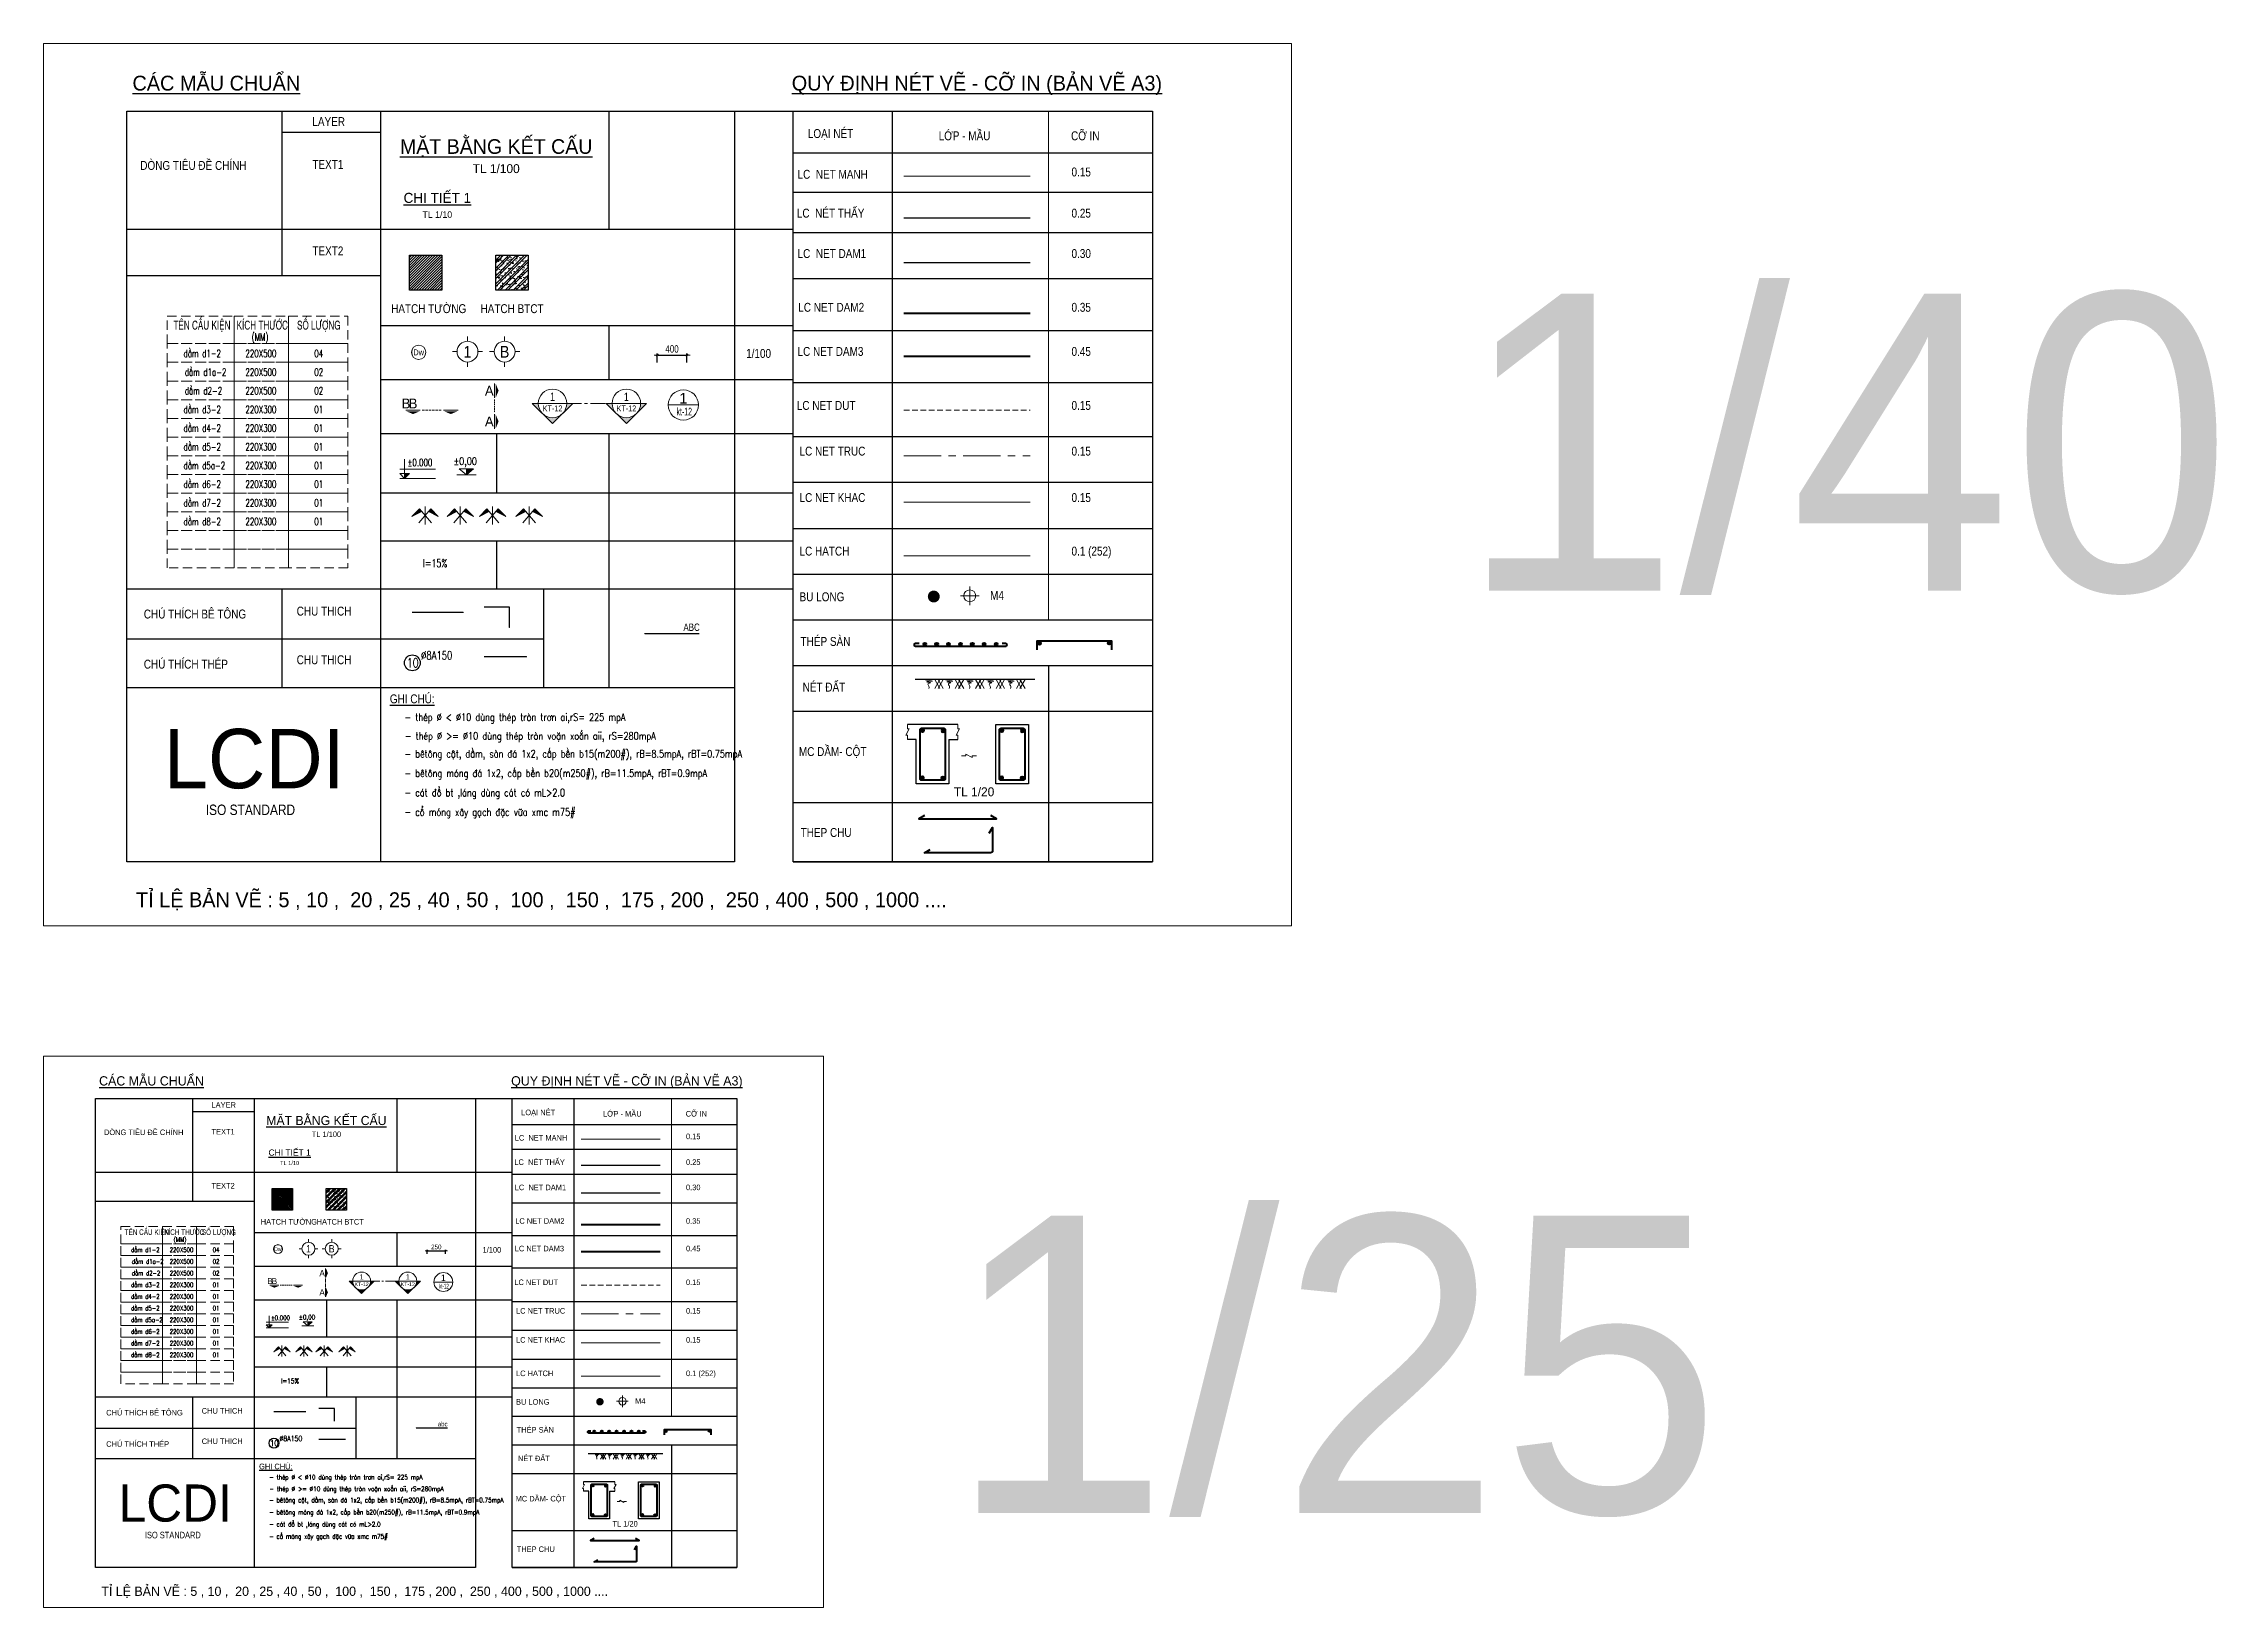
# Model space of a CAD drawing. Header units: millimetres. Extents: x 5243337 to 5938936, y 490824 to 785930.
# Drawn here: x 5243337 to 5272588, y 547435 to 568493 of the extents above; entities that cross this region are included whole.
import ezdxf
from ezdxf.enums import TextEntityAlignment as Align

# ---------------------------------------------------------------- set-up
doc = ezdxf.new("R2010")
doc.units = ezdxf.units.MM
doc.header["$MEASUREMENT"] = 0
doc.header["$PDMODE"] = 32
for name, pattern in [('ACAD_ISO07W100', [3, 0, -3]), ('CENTER', [2, 1.25, -0.25, 0.25, -0.25]), ('CENTERX2', [4, 2.5, -0.5, 0.5, -0.5]), ('DASHDOT', [1, 0.5, -0.25, 0, -0.25]), ('HIDDEN', [0.375, 0.25, -0.125])]:
    doc.linetypes.add(name, pattern=pattern)
doc.layers.get('0').update_dxf_attribs({"lineweight": 0})
doc.layers.get('Defpoints').update_dxf_attribs({"lineweight": 0})
for name, color, linetype, lineweight in [('A-WIPEOUT', 254, 'ACAD_ISO07W100', 0), ('dim', 144, 'Continuous', 13), ('LC Dim', 8, 'Continuous', 18), ('LC Hatch', 252, 'Continuous', 9), ('LC Hatch @ 1', 252, 'Continuous', 9), ('LC ISO', 153, 'Continuous', 13), ('LC Khac', 4, 'Continuous', 9), ('LC MANH DUT', 35, 'HIDDEN', 5), ('LC Net dam 1', 30, 'Continuous', 30), ('LC Net dam2', 6, 'Continuous', 40), ('LC Net dam3', 1, 'Continuous', 60), ('LC Net khuat', 4, 'HIDDEN', 13), ('LC Net manh', 9, 'Continuous', 5), ('LC Net thay', 7, 'Continuous', 25), ('LC Net truc', 8, 'DASHDOT', 13), ('LC Text1', 3, 'Continuous', 20), ('LC Text2', 7, 'Continuous', 25), ('text', 1, 'Continuous', 20)]:
    doc.layers.add(name, color=color, linetype=linetype, lineweight=lineweight)
doc.styles.add('arial', font='arial.ttf', dxfattribs={"width": 0.8})
doc.styles.add('Brief text', font='VHHELS.TTF')
doc.styles.add('General text 2', font='arial.ttf')
doc.styles.add('HOATBIF', font='hoatbif.shx', dxfattribs={"width": 0.8})
doc.styles.add('LC 1', font='VHAVANB.TTF')
doc.styles.add('LC 2', font='VHARIALN.TTF', dxfattribs={"width": 0.7})
doc.styles.add('LC 3', font='vnsimli.shx', dxfattribs={"width": 0.75})
doc.styles.add('T1', font='Vnsimli.shx', dxfattribs={"width": 0.8})
doc.styles.add('T2', font='VHARIAL.TTF', dxfattribs={"width": 0.8})
doc.styles.add('text', font='hoatbif.shx', dxfattribs={"width": 0.7})
doc.styles.add('text1', font='VHHELS.TTF', dxfattribs={"width": 0.7, "height": 300})
doc.dimstyles.new('1-100(1-25)', dxfattribs={"dimscale": 25, "dimtxt": 2.5, "dimasz": 0.35, "dimexe": 0.5, "dimexo": 1, "dimgap": 0.8, "dimtad": 1, "dimdec": 0, "dimzin": 0, "dimdsep": 46, "dimtxsty": 'HOATBIF', "dimblk1": 'DOT', "dimblk2": 'DOT', "dimsah": 1, "dimcen": -1, "dimdle": 1, "dimclrd": 256, "dimclre": 256, "dimclrt": 4, "dimadec": 3, "dimazin": 2, "dimtfac": 0.333333, "dimtdec": 0, "dimtix": 1, "dimtmove": 2, "dimatfit": 3, "dimldrblk": 'DOT', "dimfxl": 1, "dimtvp": 0.833333, "dimtolj": 1, "dimtzin": 0, "dimarcsym": 0})
doc.dimstyles.new('1-100(1-40)', dxfattribs={"dimscale": 40, "dimtxt": 2.5, "dimasz": 0.35, "dimexe": 0.5, "dimexo": 0, "dimgap": 0.8, "dimtad": 1, "dimdec": 0, "dimzin": 0, "dimdsep": 46, "dimtxsty": 'HOATBIF', "dimblk1": 'DOT', "dimblk2": 'DOT', "dimsah": 1, "dimcen": -1, "dimdle": 1, "dimclrd": 256, "dimclre": 256, "dimclrt": 4, "dimadec": 3, "dimazin": 2, "dimtfac": 0.333333, "dimtdec": 0, "dimtix": 1, "dimtmove": 2, "dimatfit": 3, "dimldrblk": 'DOT', "dimfxl": 1, "dimtvp": 0.833333, "dimtolj": 1, "dimtzin": 0, "dimarcsym": 0})

msp = doc.modelspace()

# ---------------------------------------------------------------- texts
at = {"ltscale": 2, "insert": (5248643.6, 549873.1), "char_height": 62.5, "attachment_point": 7, "style": 'HOATBIF'}
msp.add_mtext('abc', dxfattribs=at)
at = {"layer": 'LC Dim', "ltscale": 2, "insert": (5251951.3, 560581.8), "char_height": 100, "attachment_point": 7, "style": 'HOATBIF'}
msp.add_mtext('ABC', dxfattribs=at)
at = {"layer": 'LC Text1', "ltscale": 0.2, "style": 'LC 1', "width": 0.9}
for s, height, p in [('1', 157.8, (5249044.7, 564215.7)), ('B', 157.8, (5249544.8, 564215.7)), ('1', 98.6, (5246904.3, 552186.2)), ('B', 98.6, (5247216.9, 552186.2))]:
    msp.add_text(s, height=height, dxfattribs=at).set_placement(p, align=Align.BOTTOM_CENTER)
at = {"layer": 'LC Text1', "style": 'LC 3', "width": 0.8}
for s, height, p in [('- thÐp %%C < %%C10 dïng thÐp trßn tr¬n ai,rS= 225 mpA', 100, (5248198.4, 559372.3)), ('- bªt«ng cét, dÇm, sµn ®¸ 1x2, cÊp bÒn b15(m200#), rB=8.5mpA, rBT=0.75mpA', 100, (5248197.6, 558879.1)), ('- thÐp %%C >= %%C10 dïng thÐp trßn voÆn xo¾n aii, rS=280mpA', 100, (5248202.5, 559119.8)), ('- bªt«ng mãng ®¸ 1x2, cÊp bÒn b20(m250#), rB=11.5mpA, rBT=0.9mpA', 100, (5248197.6, 558617.8)), ('- c¸t ®æ bt ,l¸ng dïng c¸t cã mL>2.0', 100, (5248197.6, 558356.5)), ('- cæ mãng x©y g¹ch ®Æc v÷a xmc m75#', 100, (5248197.6, 558095.2)), ('- thÐp %%C < %%C10 dïng thÐp trßn tr¬n ai,rS= 225 mpA', 62.5, (5246375.4, 549159)), ('- thÐp %%C >= %%C10 dïng thÐp trßn voÆn xo¾n aii, rS=280mpA', 62.5, (5246377.9, 549001.2)), ('- bªt«ng cét, dÇm, sµn ®¸ 1x2, cÊp bÒn b15(m200#), rB=8.5mpA, rBT=0.75mpA', 62.5, (5246374.9, 548850.8)), ('- bªt«ng mãng ®¸ 1x2, cÊp bÒn b20(m250#), rB=11.5mpA, rBT=0.9mpA', 62.5, (5246374.9, 548687.5)), ('- c¸t ®æ bt ,l¸ng dïng c¸t cã mL>2.0', 62.5, (5246374.9, 548524.2)), ('- cæ mãng x©y g¹ch ®Æc v÷a xmc m75#', 62.5, (5246374.9, 548360.9))]:
    msp.add_text(s, height=height, dxfattribs=at).set_placement(p)
at = {"layer": 'LC Text2', "lineweight": -2}
for s, height, style, p in [('%%uc¸c mÉu chuÈn', 200, 'LC 1', (5244534.9, 567858.9)), ('%%Uquy ®Þnh nÐt vÏ - cì in (b¶n vÏ A3)', 200, 'LC 1', (5253409.5, 567858.9)), ('tl 1/20', 120, 'LC 1', (5255592.1, 558357.6)), ('iso standard', 140, 'LC 2', (5245521.8, 558105.3)), ('tØ lÖ b¶n vÏ : 5 , 10 ,  20 , 25 , 40 , 50 ,  100 ,  150 ,  175 , 200 ,  250 , 400 , 500 , 1000 ....', 200, 'LC 1', (5244582.9, 556864.2)), ('%%uc¸c mÉu chuÈn', 125, 'LC 1', (5244085.7, 554463.1)), ('%%Uquy ®Þnh nÐt vÏ - cì in (b¶n vÏ A3)', 125, 'LC 1', (5249632.3, 554463.1)), ('tl 1/20', 75, 'LC 1', (5250996.5, 548524.9)), ('iso standard', 87.5, 'LC 2', (5244702.5, 548367.1)), ('tØ lÖ b¶n vÏ : 5 , 10 ,  20 , 25 , 40 , 50 ,  100 ,  150 ,  175 , 200 ,  250 , 400 , 500 , 1000 ....', 125, 'LC 1', (5244115.7, 547591.5))]:
    msp.add_text(s, height=height, dxfattribs=dict(at, style=style)).set_placement(p)
at = {"layer": 'LC Text2', "style": 'T2', "width": 0.8}
for s, height, p in [('layer', 120, (5246956.4, 567381)), ('lo¹i nÐt', 120, (5253626, 567220.1)), ('Líp - mÇu', 120, (5255387.4, 567190.1)), ('cì in', 120, (5257169.3, 567190.1)), ('dßng tiªu ®Ò chÝnh', 120, (5244640.2, 566790.8)), ('text1', 120, (5246956.4, 566804.4)), ('LC  Net manh', 120, (5253487.7, 566671.5)), ('0.15', 120, (5257175.4, 566703)), ('LC  nÐt thÊy', 120, (5253478.5, 566148.7)), ('0.25 ', 120, (5257175.4, 566148.7)), ('text2', 120, (5246956.4, 565639.7)), ('LC  Net dam1', 120, (5253487.7, 565604.5)), ('0.30', 120, (5257175.4, 565604.5)), ('HATCH T¦êNG', 120, (5248016.8, 564862.7)), ('HATCH BTCT', 120, (5249220, 564862.7)), ('LC Net dam2', 120, (5253497.5, 564880.7)), ('0.35', 120, (5257175.4, 564880.7)), ('1/100', 120, (5252795.3, 564259.6)), ('LC Net dam3', 120, (5253487.6, 564286.7)), ('0.45', 120, (5257175.4, 564286.7)), ('LC Net dut', 120, (5253477.7, 563559.7)), ('0.15', 120, (5257175.4, 563559.7)), ('LC Net truc', 120, (5253514.1, 562944.7)), ('0.15', 120, (5257175.4, 562944.7)), ('LC Net khac', 120, (5253514.1, 562319.4)), ('0.15', 120, (5257175.4, 562319.4)), ('LC Hatch', 120, (5253514.1, 561598.6)), ('0.1 (252)', 120, (5257175.4, 561598.6)), ('bu long', 120, (5253514.5, 560983.5)), ('m4', 120, (5256079.5, 561002.1)), ('chó thÝch bª t«ng', 120, (5244687.8, 560751.1)), ('chu thich', 120, (5246745.6, 560790.5)), ('thÐp sµn', 120, (5253528.4, 560382)), ('chó thÝch thÐp', 120, (5244687.8, 560076.1)), ('chu thich', 120, (5246745.6, 560135.4)), ('nÐt ®Êt', 120, (5253556.3, 559766.9)), ('%%Ughi chó:', 120, (5247999.4, 559608.9)), ('mc dÇm- cét', 120, (5253505.7, 558898.9)), ('thep chu', 120, (5253529.3, 557810)), ('layer', 75, (5245599.1, 554164.4)), ('lo¹i nÐt', 75, (5249767.6, 554063.9)), ('Líp - mÇu', 75, (5250868.5, 554045.2)), ('cì in', 75, (5251982.2, 554045.2)), ('dßng tiªu ®Ò chÝnh', 75, (5244151.5, 553795.6)), ('text1', 75, (5245599.1, 553804.1)), ('LC  Net manh', 75, (5249681.2, 553721)), ('0.15', 75, (5251986, 553740.7)), ('LC  nÐt thÊy', 75, (5249675.4, 553394.3)), ('0.25 ', 75, (5251986, 553394.3)), ('text2', 75, (5245599.1, 553076.1)), ('LC  Net dam1', 75, (5249681.2, 553054.1)), ('0.30', 75, (5251986, 553054.1)), ('LC Net dam2', 75, (5249687.3, 552601.8)), ('0.35', 75, (5251986, 552601.8)), ('1/100', 75, (5249248.4, 552213.6)), ('LC Net dam3', 75, (5249681.1, 552230.5)), ('0.45', 75, (5251986, 552230.5)), ('LC Net dut', 75, (5249674.9, 551776.2)), ('0.15', 75, (5251986, 551776.2)), ('LC Net truc', 75, (5249697.7, 551391.8)), ('0.15', 75, (5251986, 551391.8)), ('LC Net khac', 75, (5249697.7, 551001)), ('0.15', 75, (5251986, 551001)), ('LC Hatch', 75, (5249697.7, 550550.5)), ('0.1 (252)', 75, (5251986, 550550.5)), ('bu long', 75, (5249697.9, 550166)), ('m4', 75, (5251301.1, 550177.7)), ('chó thÝch bª t«ng', 75, (5244181.2, 550020.8)), ('chu thich', 75, (5245467.4, 550045.4)), ('chó thÝch thÐp', 75, (5244181.2, 549598.9)), ('chu thich', 75, (5245467.4, 549636)), ('thÐp sµn', 75, (5249706.6, 549790.1)), ('%%Ughi chó:', 75, (5246239.3, 549297.3)), ('nÐt ®Êt', 75, (5249724, 549405.6)), ('mc dÇm- cét', 75, (5249692.4, 548863.1)), ('thep chu', 75, (5249707.2, 548182.6))]:
    msp.add_text(s, height=height, dxfattribs=at).set_placement(p)
at = {"layer": 'LC Text2', "lineweight": -2, "style": 'LC 1'}
for s, height, p in [('1/40', 4000, (5267592, 563202.7)), ('LCDI', 800, (5246174.6, 558864.7)), ('1/25', 4000, (5260719.4, 550786.7)), ('LCDI', 500, (5245110.5, 548841.8))]:
    msp.add_text(s, height=height, dxfattribs=at).set_placement(p, align=Align.MIDDLE)
at = {"layer": 'LC Text2', "ltscale": 100, "style": 'LC 3', "width": 0.75}
for height, p in [(122.22, (5248308.2, 560154.3)), (76.39, (5246444, 549647.8))]:
    msp.add_text('10', height=height, dxfattribs=at).set_placement(p, align=Align.MIDDLE_CENTER)
at = {"layer": 'LC Text2', "linetype": 'ByBlock', "style": 'LC 3', "width": 0.75}
for height, p in [(111.11, (5248419.5, 560198.6)), (69.44, (5246513.6, 549675.5))]:
    msp.add_text('%%C8A150', height=height, dxfattribs=at).set_placement(p)
at = {"layer": 'LC Text2', "lineweight": -2, "style": 'T2', "width": 0.8}
for s, p in [('HATCH T¦êNG', (5246261.9, 552590.5)), ('HATCH BTCT', (5247013.9, 552590.5))]:
    msp.add_text(s, height=75, dxfattribs=at).set_placement(p)

# ---------------------------------------------------------------- blocks, each defined once
blk = doc.blocks.new('CT')
at = {"layer": 'LC Khac'}
blk.add_hatch(color=252, dxfattribs=at).paths.add_polyline_path([(3.25, 1.6), (1.64, 1.6), (1.64, 0)])
at = {"layer": 'LC Khac', "color": 9, "ltscale": 50}
for p, q in [((12.09, 0), (0, 0)), ((0.05, 3.14), (12, 3.14))]:
    blk.add_line(p, q, dxfattribs=at)
for points in [[(1.64, 0), (0.03, 1.6), (1.64, 1.6)], [(1.64, 6.43), (1.64, 0)], [(1.64, 0), (3.25, 1.6), (1.64, 1.6)]]:
    blk.add_lwpolyline(points, dxfattribs=at)
at = {"layer": 'LC Khac', "color": 3, "style": 'LC 3', "width": 0.75}
blk.add_attdef('CT', (1.91, 3.5), '', height=2.2, dxfattribs=at)
blk = doc.blocks.new('DXicon')
at = {"layer": 'LC Hatch', "ltscale": 50}
for points in [[(-1.15, 4.39), (-1.9, 5.26), (-4.45, 2.69)], [(4.45, 2.69), (1.9, 5.26), (1.15, 4.39)]]:
    blk.add_hatch(color=252, dxfattribs=at).paths.add_polyline_path(points)
at = {"layer": 'LC Net manh', "color": 8, "ltscale": 50}
for p, q in [((-1.9, 5.26), (-4.45, 2.69)), ((-4.45, 2.69), (-1.15, 4.39)), ((-2.13, 0.57), (1.9, 5.26)), ((2.13, 0.57), (-1.9, 5.26)), ((0, 0.04), (0, 6.04)), ((4.45, 2.69), (1.15, 4.39)), ((1.9, 5.26), (4.45, 2.69))]:
    blk.add_line(p, q, dxfattribs=at)
blk = doc.blocks.new('DOT')
at = {"layer": 'dim'}
for p, q in [((-3, 0), (3, 0)), ((-1, -1), (1, 1))]:
    blk.add_line(p, q, dxfattribs=at)
blk.add_lwpolyline([(0.5, 1), (-1, -0.5), (-0.5, -1), (1, 0.5)], close=True, dxfattribs=at)
blk = doc.blocks.new('thep tron 2')
at = {"layer": 'LC Net dam2'}
for p, q in [((-0.5, 0.5), (0.5, 0.5)), ((0.35, 0.85), (-0.35, 0.15)), ((-0.35, 0.85), (0.35, 0.15)), ((0, 1), (0, 0))]:
    blk.add_line(p, q, dxfattribs=at)
blk.add_circle((0, 0.5), 0.5, dxfattribs=at)
blk = doc.blocks.new('theptron1')
at = {"layer": 'LC Net dam3'}
for p, q in [((-0.5, 0), (0.5, 0)), ((-0.35, 0.35), (0.35, -0.35)), ((0.35, 0.35), (-0.35, -0.35)), ((0, 0.5), (0, -0.5))]:
    blk.add_line(p, q, dxfattribs=at)
blk.add_circle((0, 0), 0.5, dxfattribs=at)
blk = doc.blocks.new('mat dat')
at = {"layer": 'LC Net manh'}
for p, q in [((2, 0), (3.73, -3)), ((3.73, 0), (2, -3)), ((3.15, 0), (4.88, -3)), ((4.88, 0), (3.15, -3))]:
    blk.add_line(p, q, dxfattribs=at)
blk.add_spline([(0, 0), (-1.21, -0.12), (1.21, -0.52), (-0.75, -0.75), (0.58, -1.1), (-0.23, -1.33), (0.06, -2.19), (0, -3)], degree=3, dxfattribs=at)
blk = doc.blocks.new('bu lon')
at = {"layer": 'LC Khac', "color": 9}
for p, q in [((0.79, 0), (-0.79, 0)), ((0, -0.79), (0, 0.79))]:
    blk.add_line(p, q, dxfattribs=at)
at = {"layer": 'LC Khac', "color": 7}
blk.add_circle((0, 0), 0.5, dxfattribs=at)
blk = doc.blocks.new('TTRUC')
at = {"layer": 'LC ISO'}
for p, q in [((-6.9, 0), (-10.1, 0)), ((0, 6.9), (0, 10.1)), ((6.9, 0), (10.1, 0)), ((0, -6.9), (0, -10.1))]:
    blk.add_line(p, q, dxfattribs=at)
at = {"layer": 'LC Net manh'}
blk.add_circle((0, 0), 6.95, dxfattribs=at)
blk = doc.blocks.new('TIEUDE1')
at = {"layer": 'LC Text2', "color": 7, "style": 'LC 1'}
blk.add_attdef('TIªU§Ò', text='', height=5, dxfattribs=at).set_placement((0, 0), align=Align.BOTTOM_CENTER)
blk.add_attdef('TL', text='', height=3, dxfattribs=at).set_placement((0, -2), align=Align.TOP_CENTER)
blk = doc.blocks.new('TIEUDE2')
at = {"layer": 'LC Text2', "color": 7, "style": 'LC 1'}
blk.add_attdef('%%UTIªU§Ò', text='', height=3.5, dxfattribs=at).set_placement((0, 0), align=Align.BOTTOM_CENTER)
blk.add_attdef('TL', text='', height=2.2, dxfattribs=at).set_placement((0, -1.8), align=Align.TOP_CENTER)
blk = doc.blocks.new('*D50')
at = {"layer": 'Defpoints', "color": 0, "ltscale": 500, "transparency": 16777216}
for p in [(5248500, 552174), (5248750, 552238), (5248750, 552174)]:
    blk.add_point(p, dxfattribs=at)
at = {"layer": 'LC Dim', "lineweight": -2, "ltscale": 500, "transparency": 16777216}
for p, q in [((5248500, 552199), (5248500, 552250)), ((5248509, 552238), (5248741, 552238)), ((5248750, 552199), (5248750, 552250))]:
    blk.add_line(p, q, dxfattribs=at)
at = {"layer": 'LC Dim', "lineweight": -2, "ltscale": 500, "transparency": 16777216, "xscale": 8.75, "yscale": 8.75, "zscale": 8.75, "rotation": 180}
blk.add_blockref('DOT', (5248500, 552238), dxfattribs=at)
at = {"layer": 'LC Dim', "lineweight": -2, "ltscale": 500, "transparency": 16777216, "xscale": 8.75, "yscale": 8.75, "zscale": 8.75}
blk.add_blockref('DOT', (5248750, 552238), dxfattribs=at)
at = {"layer": 'LC Dim', "color": 4, "ltscale": 500, "transparency": 16777216, "insert": (5248625, 552289), "char_height": 62.5, "attachment_point": 5, "style": 'HOATBIF'}
blk.add_mtext('\\A1;250', dxfattribs=at)
blk = doc.blocks.new('_Dot')
at = {"color": 0, "linetype": 'ByBlock', "lineweight": -2}
blk.add_line((-0.5, 0), (-1, 0), dxfattribs=at)
at = {"color": 0, "linetype": 'ByBlock', "const_width": 0.5}
blk.add_lwpolyline([(-0.25, 0, 1), (0.25, 0, 1)], format="xyb", close=True, dxfattribs=at)
blk = doc.blocks.new('trich CT')
blk.add_line((-500, 0), (500, 0))
blk.add_circle((0, 0), 500)
at = {"layer": 'text', "style": 'text1'}
blk.add_attdef('T', text='', height=350, dxfattribs=at).set_placement((0, 223), align=Align.MIDDLE_CENTER)
at = {"layer": 'text', "linetype": 'ByBlock', "style": 'text', "width": 0.7}
blk.add_attdef('KT', text='', height=250, dxfattribs=at).set_placement((0, -217), align=Align.MIDDLE_CENTER)
blk = doc.blocks.new('*U34')
h = blk.add_hatch(color=256)
h.paths.add_polyline_path([(0, -8.49), (4.24, -4.24, -0.198912), (0, -6, -0.198912), (-4.24, -4.24)])
h.paths.add_polyline_path([(8.49, 0), (6, 0, -0.198912), (4.24, -4.24)])
h.paths.add_polyline_path([(-4.24, -4.24, -0.198912), (-6, 0), (-8.49, 0)])
h = blk.add_hatch(color=256)
h.paths.add_polyline_path([(31.08, -8.49), (35.32, -4.24, -0.198912), (31.08, -6, -0.198912), (26.84, -4.24)])
h.paths.add_polyline_path([(39.57, 0), (37.08, 0, -0.198912), (35.32, -4.24)])
h.paths.add_polyline_path([(26.84, -4.24, -0.198912), (25.08, 0), (22.59, 0)])
for p, q in [((-6, 0), (6, 0)), ((25.08, 0), (37.08, 0))]:
    blk.add_line(p, q)
at = {"linetype": 'CENTER', "ltscale": 5}
blk.add_line((6, 0), (25.08, 0), dxfattribs=at)
for points in [[(6, 0), (8.49, 0), (0, -8.49), (-8.49, 0), (-6, 0)], [(37.08, 0), (39.57, 0), (31.08, -8.49), (22.59, 0), (25.08, 0)]]:
    blk.add_lwpolyline(points)
for centre in [(0, 0), (31.08, 0)]:
    blk.add_circle(centre, 6)
at = {"layer": 'text', "style": 'Brief text', "width": 0.8, "flags": 8}
for tag, p in [('VIEW-NUMBER2', (0, 52)), ('VIEW-NUMBER1', (0, 0))]:
    blk.add_attdef(tag, text='', height=3.5, dxfattribs=at).set_placement(p, align=Align.BOTTOM_CENTER)
at = {"layer": 'text', "style": 'arial', "width": 0.8, "flags": 8}
for tag, p in [('SHEET-NUMBER2', (0, 51.13)), ('SHEET-NUMBER1', (0, -0.87))]:
    blk.add_attdef(tag, text='', height=2.5, dxfattribs=at).set_placement(p, align=Align.TOP_CENTER)
blk = doc.blocks.new('Caodo1')
at = {"layer": 'LC Text1'}
blk.add_hatch(color=256, dxfattribs=at).paths.add_polyline_path([(0, 200), (0, 0), (243, 200)])
for p, q in [((324, 0), (-324, 0)), ((0, 0), (0, 200))]:
    blk.add_line(p, q, dxfattribs=at)
blk.add_lwpolyline([(-243, 200), (243, 200), (0, 0), (0, 0)], close=True, dxfattribs=at)
at = {"layer": 'LC Text1', "style": 'T1', "width": 0.8}
blk.add_attdef('%%P0,00', text='', height=250, dxfattribs=at).set_placement((-39, 460), align=Align.MIDDLE_CENTER)
blk = doc.blocks.new('*U19')
at = {"layer": 'A-WIPEOUT'}
blk.add_lwpolyline([(0, 4.2), (-2.5, 3.4), (-4, 1.3), (-4, -1.3), (-2.5, -3.4), (0, -4.2), (2.5, -3.4), (4, -1.3), (4, 1.3), (2.5, 3.4)], close=True, dxfattribs=at)
blk.add_wipeout([(0, 4.2), (-2.5, 3.4), (-4, 1.3), (-4, -1.3), (-2.5, -3.4), (0, -4.2), (2.5, -3.4), (4, -1.3), (4, 1.3), (2.5, 3.4)]).dxf.layer = 'A-WIPEOUT'
blk.add_circle((0, 0), 4.25)
at = {"layer": 'text', "style": 'General text 2', "width": 0.8, "flags": 8}
blk.add_attdef('SYMBOL', text='', height=3.5, dxfattribs=at).set_placement((0, 0), align=Align.MIDDLE_CENTER)
blk = doc.blocks.new('matcatdoc')
at = {"layer": 'LC Khac', "color": 1, "ltscale": 2}
for p, q in [((0, 485), (0, 0)), ((0, -550), (0, -1036))]:
    blk.add_line(p, q, dxfattribs=at)
for points in [[(134, 243, 0, 471, 0), (37, 243, 275, 275, 0)], [(134, -793, 0, 471, 0), (37, -793, 275, 275, 0)]]:
    blk.add_lwpolyline(points, format="xyseb", dxfattribs=at)
at = {"layer": 'LC MANH DUT', "ltscale": 200}
blk.add_line((0, -49), (0, -506), dxfattribs=at)
at = {"ltscale": 2, "style": 'LC 1'}
for p in [(-179, 243), (-179, -793)]:
    blk.add_attdef('LC', text='', height=330, dxfattribs=at).set_placement(p, align=Align.MIDDLE_CENTER)
blk = doc.blocks.new('*U32')
at = {"layer": 'LC Khac', "color": 1, "ltscale": 2}
for p, q in [((0, 0), (-485, 0)), ((1271, 0), (785, 0))]:
    blk.add_line(p, q, dxfattribs=at)
for points in [[(-243, -134, 0, 471, 0), (-243, -37, 275, 275, 0)], [(1028, -134, 0, 471, 0), (1028, -37, 275, 275, 0)]]:
    blk.add_lwpolyline(points, format="xyseb", dxfattribs=at)
at = {"layer": 'LC MANH DUT', "ltscale": 300}
blk.add_line((66, 0), (732, 0), dxfattribs=at)
at = {"ltscale": 2, "style": 'LC 1'}
for p in [(-243, 222), (1028, 222)]:
    blk.add_attdef('LC', text='', height=330, dxfattribs=at).set_placement(p, align=Align.MIDDLE_CENTER)
blk = doc.blocks.new('*D49')
at = {"layer": 'Defpoints', "color": 0, "ltscale": 500, "transparency": 16777216}
for p in [(5251998, 564298), (5251598, 564197), (5251998, 564197)]:
    blk.add_point(p, dxfattribs=at)
at = {"layer": 'LC Dim', "lineweight": -2, "ltscale": 500, "transparency": 16777216}
for p, q in [((5251598, 564197), (5251598, 564318)), ((5251612, 564298), (5251984, 564298)), ((5251998, 564197), (5251998, 564318))]:
    blk.add_line(p, q, dxfattribs=at)
at = {"layer": 'LC Dim', "lineweight": -2, "ltscale": 500, "transparency": 16777216, "xscale": 14, "yscale": 14, "zscale": 14, "rotation": 180}
blk.add_blockref('DOT', (5251598, 564298), dxfattribs=at)
at = {"layer": 'LC Dim', "lineweight": -2, "ltscale": 500, "transparency": 16777216, "xscale": 14, "yscale": 14, "zscale": 14}
blk.add_blockref('DOT', (5251998, 564298), dxfattribs=at)
at = {"layer": 'LC Dim', "color": 4, "ltscale": 500, "transparency": 16777216, "insert": (5251798, 564380), "char_height": 100, "attachment_point": 5, "style": 'HOATBIF'}
blk.add_mtext('\\A1;400', dxfattribs=at)

# ---------------------------------------------------------------- dimensions: what is measured, and where the dimension line sits
at = {"layer": 'LC Dim', "ltscale": 500}
for base, p1, p2, dimstyle, picture, middle in [((5251998.1, 564297.9), (5251598.1, 564196.6), (5251998.1, 564196.6), '1-100(1-40)', '*D49', (5251798.1, 564379.9)), ((5248750.2, 552237.5), (5248500.2, 552174.2), (5248750.2, 552174.2), '1-100(1-25)', '*D50', (5248625.2, 552288.8))]:
    dim = msp.add_linear_dim(base=base, p1=p1, p2=p2, dimstyle=dimstyle, dxfattribs=at)
    dim.commit()
    dim.dimension.update_dxf_attribs({"geometry": picture, "text_midpoint": middle})

# ---------------------------------------------------------------- hatches: boundary and pattern name
at = {"layer": 'LC Hatch @ 1', "ltscale": 2}
h = msp.add_hatch(dxfattribs=at)
h.set_pattern_fill('ANSI31', color=256, scale=200)
h.set_pattern_definition([(45, (5248255.154, 590067.732), (-17.67767, 17.67767), [])])
h.paths.add_polyline_path([(5248700.6, 565170.8), (5248700.6, 565641.7), (5248264.7, 565641.7), (5248264.7, 565170.8)])
h = msp.add_hatch(dxfattribs=at)
h.set_pattern_fill('BTCT', color=256, scale=20)
h.set_pattern_definition([(50, (5248463.35, 590067.73), (143.45204, -12.5504), [15, -165]), (355, (5248463.35, 590067.73), (-27.7503, 150.4384), [12, -132]), (100.4514, (5248475.31, 590066.69), (115.7019, 137.8879), [12.748, -140.2284]), (46.1842, (5248463.35, 590107.73), (213.4482, -33.1038), [22.5, -247.5]), (96.6356, (5248481.14, 590104.97), (186.9325, 194.8236), [19.122, -210.3426]), (351.1842, (5248463.35, 590107.73), (186.9324, 194.8237), [18, -198]), (21, (5248483.35, 590097.73), (119.3814, -80.5238), [15, -165]), (326, (5248483.35, 590097.73), (48.6631, 145.03), [12, -132]), (71.4514, (5248493.3, 590091.02), (168.0445, 64.5061), [12.748, -140.2284]), (37.5, (5248463.354, 590067.73), (2.43197, 66.57877), [0, -130.4, 0, -134, 0, -132.5]), (7.5, (5248463.354, 590067.73), (52.6139, 78.88234), [0, -76.4, 0, -127.4, 0, -50.5]), (327.5, (5248418.754, 590067.73), (106.76449, -4.51097), [0, -50, 0, -156, 0, -207]), (317.5, (5248398.75, 590067.73), (116.63723, 20.021), [0, -65, 0, -103.6, 0, -147]), (45, (5248463.354, 590067.73), (-53.033, 53.033), []), (45, (5248498.71, 590067.73), (-53.033, 53.033), [])])
h.paths.add_polyline_path([(5249861.9, 565641.7), (5249425.9, 565641.7), (5249425.9, 565170.8), (5249861.9, 565170.8)])
h = msp.add_hatch(dxfattribs=at)
h.set_pattern_fill('ANSI31', color=256, scale=125)
h.set_pattern_definition([(45, (5246410.846, 568343.677), (-11.048543, 11.048543), [])])
h.paths.add_polyline_path([(5246689.3, 552783.1), (5246689.3, 553077.4), (5246416.8, 553077.4), (5246416.8, 552783.1)])
h = msp.add_hatch(dxfattribs=at)
h.set_pattern_fill('BTCT', color=256, scale=12.5)
h.set_pattern_definition([(50, (5246540.97, 568343.68), (89.65752, -7.844), [9.375, -103.125]), (355, (5246540.97, 568343.68), (-17.3439, 94.024), [7.5, -82.5]), (100.4514, (5246548.44, 568343.02), (72.31367, 86.17994), [7.9675, -87.64276]), (46.1842, (5246540.97, 568368.68), (133.4051, -20.6899), [14.0625, -154.6875]), (96.6356, (5246552.09, 568366.95), (116.8328, 121.7647), [11.9513, -131.4641]), (351.1842, (5246540.97, 568368.68), (116.8327, 121.7648), [11.25, -123.75]), (21, (5246553.47, 568362.43), (74.61338, -50.32736), [9.375, -103.125]), (326, (5246553.47, 568362.43), (30.4144, 90.64376), [7.5, -82.5]), (71.4514, (5246559.69, 568358.23), (105.02783, 40.3163), [7.9675, -87.64276]), (37.5, (5246540.972, 568343.677), (1.51998, 41.61173), [0, -81.5, 0, -83.75, 0, -82.8125]), (7.5, (5246540.97, 568343.677), (32.88369, 49.30146), [0, -47.75, 0, -79.625, 0, -31.5625]), (327.5, (5246513.097, 568343.677), (66.727805, -2.81936), [0, -31.25, 0, -97.5, 0, -129.375]), (317.5, (5246500.597, 568343.677), (72.89827, 12.51312), [0, -40.625, 0, -64.75, 0, -91.875]), (45, (5246540.97, 568343.677), (-33.14563, 33.14563), []), (45, (5246563.07, 568343.677), (-33.14563, 33.14563), [])])
h.paths.add_polyline_path([(5247415.1, 553077.4), (5247142.6, 553077.4), (5247142.6, 552783.1), (5247415.1, 552783.1)])

# ---------------------------------------------------------------- linework, layer by layer
at = {"layer": 'Defpoints', "ltscale": 0.2}
for points in [[(5243337, 568493.2), (5260137, 568493.2), (5260137, 556613.2), (5243337, 556613.2)], [(5243337, 554859.6), (5253837, 554859.6), (5253837, 547434.6), (5243337, 547434.6)]]:
    msp.add_lwpolyline(points, close=True, dxfattribs=at)
at = {"layer": 'LC Hatch'}
for p, q in [((5256865.9, 567579.4), (5256865.9, 560732.4)), ((5254919.1, 561595.5), (5256619.9, 561595.5)), ((5251792.6, 554288.5), (5251792.6, 550009.1)), ((5250575.8, 550548.5), (5251638.8, 550548.5))]:
    msp.add_line(p, q, dxfattribs=at)
for points, const_width in [([(5255281.3, 561046.9, -0.4142136), (5255321.3, 561086.9)], 80), ([(5255281.3, 561046.9, 0.4142136), (5255321.3, 561006.9)], 80), ([(5255361.3, 561046.3, 0.4142136), (5255321.3, 561086.3)], 80), ([(5255361.3, 561046.9, -0.4142136), (5255321.3, 561006.9)], 80), ([(5250802.2, 550205.6, -0.4142136), (5250827.2, 550230.6)], 50), ([(5250802.2, 550205.6, 0.4142136), (5250827.2, 550180.6)], 50), ([(5250852.2, 550205.3, 0.4142136), (5250827.2, 550230.3)], 50), ([(5250852.2, 550205.6, -0.4142136), (5250827.2, 550180.6)], 50)]:
    msp.add_lwpolyline(points, format="xyb", dxfattribs=dict(at, const_width=const_width))
at = {"layer": 'LC Khac', "ltscale": 0.5}
for p, q in [((5254919.1, 562316.3), (5256619.9, 562316.3)), ((5250575.8, 550999), (5251638.8, 550999))]:
    msp.add_line(p, q, dxfattribs=at)
at = {"layer": 'LC Net dam 1'}
for p, q in [((5254919.1, 565544.9), (5256619.9, 565544.9)), ((5250575.8, 553016.9), (5251638.8, 553016.9))]:
    msp.add_line(p, q, dxfattribs=at)
at = {"layer": 'LC Net dam2', "ltscale": 5}
for p, q in [((5256619.9, 564856.8), (5254919.1, 564856.8)), ((5251638.8, 552586.8), (5250575.8, 552586.8))]:
    msp.add_line(p, q, dxfattribs=at)
at = {"layer": 'LC Net dam2'}
for points in [[(5256240.6, 560420.2), (5256280.6, 560420.2, -0.4142136), (5256303.3, 560397.5), (5256303.3, 560395, -0.4142136), (5256280.6, 560372.2), (5255681.7, 560372.3), (5255082.8, 560372.2, -0.4142136), (5255060.1, 560395), (5255060.1, 560397.5, -0.4142136), (5255082.8, 560420.2), (5255122.8, 560420.2)], [(5251401.7, 549814), (5251426.7, 549814, -0.4142136), (5251441, 549799.8), (5251441, 549798.2, -0.4142136), (5251426.7, 549784), (5251052.4, 549784), (5250678.1, 549784, -0.4142136), (5250663.9, 549798.2), (5250663.9, 549799.8, -0.4142136), (5250678.1, 549814), (5250703.1, 549814)]]:
    msp.add_lwpolyline(points, format="xyb", dxfattribs=at)
for points in [[(5256713.5, 560330.7), (5256713.5, 560450.7), (5257713.5, 560450.7), (5257713.5, 560330.7)], [(5251697.3, 549758), (5251697.3, 549833), (5252322.3, 549833), (5252322.3, 549758)]]:
    msp.add_lwpolyline(points, dxfattribs=at)
for points in [[(5255136.2, 558593), (5255136.2, 559253, -0.4142136), (5255156.2, 559273), (5255456.2, 559273, -0.4142136), (5255476.2, 559253), (5255476.2, 558593, -0.4142136), (5255456.2, 558573), (5255156.2, 558573, -0.4142136)], [(5256205.1, 558593), (5256205.1, 559253, -0.4142136), (5256225.1, 559273), (5256525.1, 559273, -0.4142136), (5256545.1, 559253), (5256545.1, 558593, -0.4142136), (5256525.1, 558573), (5256225.1, 558573, -0.4142136)], [(5250711.5, 548671.9), (5250711.5, 549084.4, -0.4142136), (5250724, 549096.9), (5250911.5, 549096.9, -0.4142136), (5250924, 549084.4), (5250924, 548671.9, -0.4142136), (5250911.5, 548659.4), (5250724, 548659.4, -0.4142136)], [(5251379.6, 548671.9), (5251379.6, 549084.4, -0.4142136), (5251392.1, 549096.9), (5251579.6, 549096.9, -0.4142136), (5251592.1, 549084.4), (5251592.1, 548671.9, -0.4142136), (5251579.6, 548659.4), (5251392.1, 548659.4, -0.4142136)]]:
    msp.add_lwpolyline(points, format="xyb", close=True, dxfattribs=at)
at = {"layer": 'LC Net dam3', "ltscale": 0.5}
for p, q in [((5254919.1, 564283.6), (5256619.9, 564283.6)), ((5250575.8, 552228.6), (5251638.8, 552228.6))]:
    msp.add_line(p, q, dxfattribs=at)
at = {"layer": 'LC Net dam3', "ltscale": 5}
for points in [[(5255197.9, 558100.7), (5255119.9, 558055.7), (5256165.9, 558055.7), (5256088, 558100.7)], [(5250750, 548364.3), (5250701.3, 548336.2), (5251355.1, 548336.2), (5251306.4, 548364.3)]]:
    msp.add_lwpolyline(points, dxfattribs=at)
at = {"layer": 'LC Net dam3'}
for points in [[(5256066.7, 557858.7), (5256111.7, 557936.6), (5256111.7, 557617.3, -0.4142136), (5256091.7, 557597.3), (5255196.6, 557597.3), (5255274.6, 557642.3)], [(5251293, 548213), (5251321.2, 548261.7), (5251321.2, 548062.1, -0.4142136), (5251308.7, 548049.6), (5250749.3, 548049.6), (5250798, 548077.8)]]:
    msp.add_lwpolyline(points, format="xyb", dxfattribs=at)
at = {"layer": 'LC Net khuat', "ltscale": 300}
for p, q in [((5254919.1, 563556.6), (5256619.9, 563556.6)), ((5250575.8, 551774.2), (5251638.8, 551774.2))]:
    msp.add_line(p, q, dxfattribs=at)
at = {"layer": 'LC Net manh'}
for p, q in [((5254919.1, 566705.2), (5256619.9, 566705.2)), ((5250575.8, 553742.1), (5251638.8, 553742.1))]:
    msp.add_line(p, q, dxfattribs=at)
for points in [[(5254966.2, 559123), (5254966.2, 559180.2), (5254943.2, 559180.2), (5254989.2, 559265.7), (5254966.2, 559265.7), (5254966.2, 559323)], [(5255646.2, 559123), (5255646.2, 559180.2), (5255623.2, 559180.2), (5255669.2, 559265.7), (5255646.2, 559265.7), (5255646.2, 559323)], [(5255694.4, 558900.7), (5255751.6, 558900.7), (5255751.6, 558923.7), (5255837.1, 558877.6), (5255837.1, 558900.7), (5255894.4, 558900.7)], [(5250605.3, 549003.2), (5250605.3, 549039), (5250590.9, 549039), (5250619.6, 549092.4), (5250605.3, 549092.4), (5250605.3, 549128.2)], [(5251030.3, 549003.2), (5251030.3, 549039), (5251015.9, 549039), (5251044.6, 549092.4), (5251030.3, 549092.4), (5251030.3, 549128.2)], [(5251060.4, 548864.3), (5251096.2, 548864.3), (5251096.2, 548878.6), (5251149.6, 548849.9), (5251149.6, 548864.3), (5251185.4, 548864.3)]]:
    msp.add_lwpolyline(points, dxfattribs=at)
at = {"layer": 'LC Net thay'}
for p, q in [((5246546.4, 567579.4), (5246546.4, 565367.9)), ((5247871.8, 567579.4), (5247871.8, 557472.6)), ((5250947.8, 567579.4), (5250947.8, 565994.3)), ((5252640.4, 567579.4), (5253428.9, 567579.4)), ((5254760.7, 567579.4), (5254760.7, 557472.6)), ((5247871.8, 567295.3), (5246546.4, 567295.3)), ((5253428.9, 567018.9), (5258267.7, 567018.9)), ((5253428.9, 566489.6), (5258267.7, 566489.6)), ((5254919.1, 566145.6), (5256619.9, 566145.6)), ((5244459, 565994.3), (5250947.8, 565994.3)), ((5244459, 565994.3), (5253428.9, 565994.3)), ((5253428.9, 565947.3), (5258267.7, 565947.3)), ((5244459, 565367.9), (5247871.8, 565367.9)), ((5253428.9, 565329.3), (5258267.7, 565329.3)), ((5247871.8, 564695.4), (5253428.9, 564695.4)), ((5250947.8, 564695.4), (5250947.8, 563968.4)), ((5253428.9, 564629.6), (5258267.7, 564629.6)), ((5247871.8, 563968.4), (5253428.9, 563968.4)), ((5253428.9, 563929.8), (5258267.7, 563929.8)), ((5247871.8, 563241.5), (5253428.9, 563241.5)), ((5249434.8, 563241.5), (5249434.8, 562444.9)), ((5250947.8, 563241.5), (5250947.8, 559820.9)), ((5253428.9, 563202.9), (5258267.7, 563202.9)), ((5253428.9, 562587.8), (5258267.7, 562587.8)), ((5247871.8, 562444.9), (5253428.9, 562444.9)), ((5253428.9, 561962.5), (5258267.7, 561962.5)), ((5247871.8, 561796.9), (5250947.8, 561796.9)), ((5247871.8, 561796.9), (5253428.9, 561796.9)), ((5249434.8, 561796.9), (5249434.8, 561152.4)), ((5253428.9, 561347.4), (5258267.7, 561347.4)), ((5244459, 561152.4), (5253428.9, 561152.4)), ((5246546.4, 561152.4), (5246546.4, 559820.9)), ((5250072.2, 559820.9), (5250072.2, 561152.4)), ((5244459, 560476), (5250072.2, 560476)), ((5253428.9, 560732.4), (5258267.7, 560732.4)), ((5253428.9, 560117.3), (5258267.7, 560117.3)), ((5256679.7, 559928.1), (5255071.7, 559928.1)), ((5256865.9, 560117.3), (5256865.9, 557472.6)), ((5244459, 559820.9), (5252640.4, 559820.9)), ((5244459, 559820.9), (5252640.4, 559820.9)), ((5253428.9, 559502.2), (5258267.7, 559502.2)), ((5255646.2, 559323), (5254966.2, 559323)), ((5255086.2, 559123), (5254966.2, 559123)), ((5255526.2, 559123), (5255646.2, 559123)), ((5253428.9, 558272.1), (5258267.7, 558272.1)), ((5253428.9, 557472.6), (5258267.7, 557472.6)), ((5245342.9, 554288.5), (5245342.9, 552906.3)), ((5246171.2, 554110.9), (5245342.9, 554110.9)), ((5246171.2, 554288.5), (5246171.2, 547971.7)), ((5248093.8, 554288.5), (5248093.8, 553297.8)), ((5249151.6, 554288.5), (5249644.4, 554288.5)), ((5250476.8, 554288.5), (5250476.8, 547971.7)), ((5249644.4, 553938.1), (5252668.7, 553938.1)), ((5249644.4, 553607.3), (5252668.7, 553607.3)), ((5244038.2, 553297.8), (5248093.8, 553297.8)), ((5244038.2, 553297.8), (5249644.4, 553297.8)), ((5249644.4, 553268.4), (5252668.7, 553268.4)), ((5250575.8, 553392.3), (5251638.8, 553392.3)), ((5244038.2, 552906.3), (5246171.2, 552906.3)), ((5249644.4, 552882.2), (5252668.7, 552882.2)), ((5246171.2, 552486), (5249644.4, 552486)), ((5248093.8, 552486), (5248093.8, 552031.6)), ((5249644.4, 552444.8), (5252668.7, 552444.8)), ((5246171.2, 552031.6), (5249644.4, 552031.6)), ((5249644.4, 552007.5), (5252668.7, 552007.5)), ((5246171.2, 551577.3), (5249644.4, 551577.3)), ((5247148.1, 551577.3), (5247148.1, 551079.4)), ((5248093.8, 551577.3), (5248093.8, 549439.4)), ((5249644.4, 551553.1), (5252668.7, 551553.1)), ((5249644.4, 551168.7), (5252668.7, 551168.7)), ((5246171.2, 551079.4), (5249644.4, 551079.4)), ((5246171.2, 550674.4), (5248093.8, 550674.4)), ((5246171.2, 550674.4), (5249644.4, 550674.4)), ((5247148.1, 550674.4), (5247148.1, 550271.6)), ((5249644.4, 550777.9), (5252668.7, 550777.9)), ((5244038.2, 550271.6), (5249644.4, 550271.6)), ((5245342.9, 550271.6), (5245342.9, 549439.4)), ((5247546.5, 549439.4), (5247546.5, 550271.6)), ((5249644.4, 550393.5), (5252668.7, 550393.5)), ((5249644.4, 550009.1), (5252668.7, 550009.1)), ((5244038.2, 549848.9), (5247546.5, 549848.9)), ((5244038.2, 549439.4), (5249151.6, 549439.4)), ((5244038.2, 549439.4), (5249151.6, 549439.4)), ((5249644.4, 549624.6), (5252668.7, 549624.6)), ((5251676.2, 549506.4), (5250671.2, 549506.4)), ((5251792.6, 549624.6), (5251792.6, 547971.7)), ((5249644.4, 549240.2), (5252668.7, 549240.2)), ((5251030.3, 549128.2), (5250605.3, 549128.2)), ((5250680.3, 549003.2), (5250605.3, 549003.2)), ((5250955.3, 549003.2), (5251030.3, 549003.2)), ((5249644.4, 548471.4), (5252668.7, 548471.4)), ((5249644.4, 547971.7), (5252668.7, 547971.7))]:
    msp.add_line(p, q, dxfattribs=at)
for points in [[(5244459, 567579.4), (5252640.4, 567579.4), (5252640.4, 557472.6), (5244459, 557472.6)], [(5253428.9, 567579.4), (5258267.7, 567579.4), (5258267.7, 557472.6), (5253428.9, 557472.6)], [(5256155.1, 559323), (5256595.1, 559323), (5256595.1, 558523), (5256155.1, 558523)], [(5244038.2, 554288.5), (5249151.6, 554288.5), (5249151.6, 547971.7), (5244038.2, 547971.7)], [(5249644.4, 554288.5), (5252668.7, 554288.5), (5252668.7, 547971.7), (5249644.4, 547971.7)], [(5251348.3, 549128.2), (5251623.3, 549128.2), (5251623.3, 548628.2), (5251348.3, 548628.2)]]:
    msp.add_lwpolyline(points, close=True, dxfattribs=at)
for points in [[(5255526.2, 559123), (5255526.2, 558523), (5255086.2, 558523), (5255086.2, 559123)], [(5250955.3, 549003.2), (5250955.3, 548628.2), (5250680.3, 548628.2), (5250680.3, 549003.2)]]:
    msp.add_lwpolyline(points, dxfattribs=at)
at = {"layer": 'LC Net truc', "linetype": 'CENTERX2', "ltscale": 200}
for p, q in [((5254919.1, 562941.6), (5256619.9, 562941.6)), ((5250575.8, 551389.8), (5251638.8, 551389.8))]:
    msp.add_line(p, q, dxfattribs=at)
at = {"layer": 'LC Text2', "ltscale": 2}
for points in [[(5248264.7, 565641.7), (5248700.6, 565641.7), (5248700.6, 565170.8), (5248264.7, 565170.8)], [(5249425.9, 565641.7), (5249861.9, 565641.7), (5249861.9, 565170.8), (5249425.9, 565170.8)], [(5246416.8, 553077.4), (5246689.3, 553077.4), (5246689.3, 552783.1), (5246416.8, 552783.1)], [(5247142.6, 553077.4), (5247415.1, 553077.4), (5247415.1, 552783.1), (5247142.6, 552783.1)]]:
    msp.add_lwpolyline(points, close=True, dxfattribs=at)
at = {"layer": 'LC Text2', "ltscale": 100}
for centre, radius in [((5248302.2, 560154.3), 107), ((5246440.2, 549647.8), 66.9)]:
    msp.add_circle(centre, radius, dxfattribs=at)

# ---------------------------------------------------------------- block references
ref = msp.add_blockref('*U32', (5248409, 563557), dxfattribs=dict(xscale=0.3999999999998722, yscale=0.3999999999998722, zscale=0.3999999999998722))
ref.add_attrib('LC', 'B', dxfattribs={"ltscale": 2, "height": 132, "style": 'LC 1'}).set_placement((5248217.2, 563645.8), align=Align.MIDDLE_CENTER)
ref.add_attrib('LC', 'B', dxfattribs={"ltscale": 2, "height": 132, "style": 'LC 1'}).set_placement((5248311.9, 563645.8), align=Align.MIDDLE_CENTER)
ref = msp.add_blockref('matcatdoc', (5249409.7, 563720.8), dxfattribs=dict(xscale=0.3999999999998722, yscale=0.3999999999998722, zscale=0.3999999999998722))
ref.add_attrib('LC', 'A', dxfattribs={"ltscale": 2, "height": 132, "style": 'LC 1'}).set_placement((5249338.3, 563403.7), align=Align.MIDDLE_CENTER)
ref.add_attrib('LC', 'A', dxfattribs={"ltscale": 2, "height": 132, "style": 'LC 1'}).set_placement((5249338.3, 563817.9), align=Align.MIDDLE_CENTER)
ref = msp.add_blockref('matcatdoc', (5247132.4, 551876.9), dxfattribs=dict(xscale=0.2499999999999201, yscale=0.2499999999999201, zscale=0.2499999999999201))
ref.add_attrib('LC', 'A', dxfattribs={"ltscale": 2, "height": 82.5, "style": 'LC 1'}).set_placement((5247087.8, 551678.6), align=Align.MIDDLE_CENTER)
ref.add_attrib('LC', 'A', dxfattribs={"ltscale": 2, "height": 82.5, "style": 'LC 1'}).set_placement((5247087.8, 551937.5), align=Align.MIDDLE_CENTER)
ref = msp.add_blockref('*U32', (5246507, 551774.4), dxfattribs=dict(xscale=0.2499999999999201, yscale=0.2499999999999201, zscale=0.2499999999999201))
ref.add_attrib('LC', 'B', dxfattribs={"ltscale": 2, "height": 82.5, "style": 'LC 1'}).set_placement((5246387.1, 551830), align=Align.MIDDLE_CENTER)
ref.add_attrib('LC', 'B', dxfattribs={"ltscale": 2, "height": 82.5, "style": 'LC 1'}).set_placement((5246446.3, 551830), align=Align.MIDDLE_CENTER)
at = {"layer": 'LC Dim'}
for p, xscale, yscale, zscale in [((5255168.2, 559241), 40.00000000005201, 40.00000000005201, 40.00000000005201), ((5255444.2, 559241), -40.00000000005201, 40.00000000001982, 39.99999999999677), ((5256237.1, 559241), 40.00000000005201, 40.00000000005201, 40.00000000005201), ((5256513.1, 559241), -40.00000000005201, 40.00000000001982, 39.99999999999677), ((5250731.5, 549076.9), 25.00000000003251, 25.00000000003251, 25.00000000003251), ((5250904, 549076.9), -25.00000000003251, 25.00000000001238, 24.99999999999798), ((5251399.6, 549076.9), 25.00000000003251, 25.00000000003251, 25.00000000003251), ((5251572.1, 549076.9), -25.00000000003251, 25.00000000001238, 24.99999999999798)]:
    msp.add_blockref('theptron1', p, dxfattribs=dict(at, xscale=xscale, yscale=yscale, zscale=zscale))
at = {"layer": 'LC Dim', "rotation": 180}
for p, xscale, yscale, zscale in [((5255168.2, 558605), -40.00000000005201, 40.00000000001982, 39.99999999999677), ((5255444.2, 558605), 40.00000000005201, 40.00000000005201, 40.00000000005201), ((5256237.1, 558605), -40.00000000005201, 40.00000000001982, 39.99999999999677), ((5256513.1, 558605), 40.00000000005201, 40.00000000005201, 40.00000000005201), ((5250731.5, 548679.4), -25.00000000003251, 25.00000000001238, 24.99999999999798), ((5250904, 548679.4), 25.00000000003251, 25.00000000003251, 25.00000000003251), ((5251399.6, 548679.4), -25.00000000003251, 25.00000000001238, 24.99999999999798), ((5251572.1, 548679.4), 25.00000000003251, 25.00000000003251, 25.00000000003251)]:
    msp.add_blockref('theptron1', p, dxfattribs=dict(at, xscale=xscale, yscale=yscale, zscale=zscale))
at = {"layer": 'LC Hatch'}
for p, xscale, yscale, zscale in [((5248474.2, 562016.3), 40.00000000005201, 40.00000000005201, 40.00000000005201), ((5248948, 562016.3), 40.00000000005201, 40.00000000005201, 40.00000000005201), ((5249382.2, 562016.3), 40.00000000005201, 40.00000000005201, 40.00000000005201), ((5249875.7, 562016.3), 40.00000000005201, 40.00000000005201, 40.00000000005201), ((5246547.7, 550811.5), 25.00000000003251, 25.00000000003251, 25.00000000003251), ((5246843.9, 550811.5), 25.00000000003251, 25.00000000003251, 25.00000000003251), ((5247115.2, 550811.5), 25.00000000003251, 25.00000000003251, 25.00000000003251), ((5247423.7, 550811.5), 25.00000000003251, 25.00000000003251, 25.00000000003251)]:
    msp.add_blockref('DXicon', p, dxfattribs=dict(at, xscale=xscale, yscale=yscale, zscale=zscale))
at = {"layer": 'LC ISO'}
for p, xscale, yscale, zscale in [((5249044.7, 564344.1), 20.156883920388, 20.156883920388, 20.156883920388), ((5249544.8, 564344.1), 20.156883920388, 20.156883920388, 20.156883920388), ((5246904.3, 552266.4), 12.5980524502425, 12.5980524502425, 12.5980524502425), ((5247216.9, 552266.4), 12.5980524502425, 12.5980524502425, 12.5980524502425)]:
    msp.add_blockref('TTRUC', p, dxfattribs=dict(at, xscale=xscale, yscale=yscale, zscale=zscale))
ref = msp.add_blockref('*U34', (5250189.2, 563646.8), dxfattribs=dict(at, xscale=31.99999999998978, yscale=31.99999999998978, zscale=31.99999999998978))
ref.add_attrib('VIEW-NUMBER1', '1', dxfattribs={"layer": 'text', "height": 112, "style": 'Brief text', "width": 0.8}).set_placement((5250189.2, 563646.8), align=Align.BOTTOM_CENTER)
ref.add_attrib('SHEET-NUMBER1', 'KT-12', dxfattribs={"layer": 'text', "height": 80, "style": 'arial', "width": 0.8}).set_placement((5250189.2, 563618.9), align=Align.TOP_CENTER)
ref.add_attrib('VIEW-NUMBER2', '1', dxfattribs={"layer": 'text', "height": 112, "style": 'Brief text', "width": 0.8}).set_placement((5251183.8, 563646.8), align=Align.BOTTOM_CENTER)
ref.add_attrib('SHEET-NUMBER2', 'KT-12', dxfattribs={"layer": 'text', "height": 80, "style": 'arial', "width": 0.8}).set_placement((5251183.8, 563618.9), align=Align.TOP_CENTER)
ref = msp.add_blockref('trich CT', (5251949.8, 563625.5), dxfattribs=dict(at, xscale=0.4073142857142864, yscale=0.4073142857142864, zscale=0.4073142857142864))
ref.add_attrib('T', '1', dxfattribs={"layer": 'LC Text2', "height": 142.6, "style": 'text1'}).set_placement((5251949.8, 563716.2), align=Align.MIDDLE_CENTER)
ref.add_attrib('KT', ' kt-12', dxfattribs={"layer": 'LC Text2', "linetype": 'ByBlock', "height": 101.83, "style": 'text', "width": 0.55}).set_placement((5251949.8, 563537), align=Align.MIDDLE_CENTER)
ref = msp.add_blockref('*U34', (5247619.6, 551830.6), dxfattribs=dict(at, xscale=19.99999999999361, yscale=19.99999999999361, zscale=19.99999999999361))
ref.add_attrib('VIEW-NUMBER1', '1', dxfattribs={"layer": 'text', "height": 70, "style": 'Brief text', "width": 0.8}).set_placement((5247619.6, 551830.6), align=Align.BOTTOM_CENTER)
ref.add_attrib('SHEET-NUMBER1', 'KT-12', dxfattribs={"layer": 'text', "height": 50, "style": 'arial', "width": 0.8}).set_placement((5247619.6, 551813.1), align=Align.TOP_CENTER)
ref.add_attrib('VIEW-NUMBER2', '1', dxfattribs={"layer": 'text', "height": 70, "style": 'Brief text', "width": 0.8}).set_placement((5248241.2, 551830.6), align=Align.BOTTOM_CENTER)
ref.add_attrib('SHEET-NUMBER2', 'KT-12', dxfattribs={"layer": 'text', "height": 50, "style": 'arial', "width": 0.8}).set_placement((5248241.2, 551813.1), align=Align.TOP_CENTER)
ref = msp.add_blockref('trich CT', (5248720, 551817.3), dxfattribs=dict(at, xscale=0.254571428571429, yscale=0.254571428571429, zscale=0.254571428571429))
ref.add_attrib('T', '1', dxfattribs={"layer": 'LC Text2', "height": 89.1, "style": 'text1'}).set_placement((5248720, 551874), align=Align.MIDDLE_CENTER)
ref.add_attrib('KT', ' kt-12', dxfattribs={"layer": 'LC Text2', "linetype": 'ByBlock', "height": 63.64, "style": 'text', "width": 0.55}).set_placement((5248720, 551762), align=Align.MIDDLE_CENTER)
at = {"layer": 'LC Khac'}
for name, p, xscale, yscale, zscale in [('bu lon', (5255806.3, 561056.3), 159.9999999998064, 159.9999999998064, 159.9999999998064), ('mat dat', (5255253.9, 559928.1), 40.00000000005201, 40.00000000005201, 40.00000000005201), ('mat dat', (5255529, 559928.1), 40.00000000005201, 40.00000000005201, 40.00000000005201), ('mat dat', (5255804.1, 559928.1), 40.00000000005201, 40.00000000005201, 40.00000000005201), ('mat dat', (5256079.2, 559928.1), 40.00000000005201, 40.00000000005201, 40.00000000005201), ('mat dat', (5256354.3, 559928.1), 40.00000000005201, 40.00000000005201, 40.00000000005201), ('bu lon', (5251130.3, 550211.6), 99.99999999987898, 99.99999999987898, 99.99999999987898), ('mat dat', (5250785.1, 549506.4), 25.00000000003251, 25.00000000003251, 25.00000000003251), ('mat dat', (5250957, 549506.4), 25.00000000003251, 25.00000000003251, 25.00000000003251), ('mat dat', (5251129, 549506.4), 25.00000000003251, 25.00000000003251, 25.00000000003251), ('mat dat', (5251300.9, 549506.4), 25.00000000003251, 25.00000000003251, 25.00000000003251), ('mat dat', (5251472.8, 549506.4), 25.00000000003251, 25.00000000003251, 25.00000000003251)]:
    msp.add_blockref(name, p, dxfattribs=dict(at, xscale=xscale, yscale=yscale, zscale=zscale))
at = {"layer": 'LC Net dam2'}
for p, xscale, yscale, zscale in [((5255200.8, 560384.2), 40.00000000005201, 40.00000000005201, 40.00000000005201), ((5255360.8, 560384.2), 40.00000000005201, 40.00000000005201, 40.00000000005201), ((5255520.8, 560384.2), 40.00000000005201, 40.00000000005201, 40.00000000005201), ((5255680.8, 560384.2), 40.00000000005201, 40.00000000005201, 40.00000000005201), ((5255840.8, 560384.2), 40.00000000005201, 40.00000000005201, 40.00000000005201), ((5256000.8, 560384.2), 40.00000000005201, 40.00000000005201, 40.00000000005201), ((5256160.8, 560384.2), 40.00000000005201, 40.00000000005201, 40.00000000005201), ((5250751.9, 549791.5), 25.00000000003251, 25.00000000003251, 25.00000000003251), ((5250851.9, 549791.5), 25.00000000003251, 25.00000000003251, 25.00000000003251), ((5250951.9, 549791.5), 25.00000000003251, 25.00000000003251, 25.00000000003251), ((5251051.9, 549791.5), 25.00000000003251, 25.00000000003251, 25.00000000003251), ((5251151.9, 549791.5), 25.00000000003251, 25.00000000003251, 25.00000000003251), ((5251251.9, 549791.5), 25.00000000003251, 25.00000000003251, 25.00000000003251), ((5251351.9, 549791.5), 25.00000000003251, 25.00000000003251, 25.00000000003251)]:
    msp.add_blockref('thep tron 2', p, dxfattribs=dict(at, xscale=xscale, yscale=yscale, zscale=zscale))
at = {"layer": 'LC Net dam2', "rotation": 180}
for p, xscale, yscale, zscale in [((5256745.5, 560438.7), -40.00000000005201, 40.00000000001982, 39.99999999999677), ((5257681.5, 560438.7), 40.00000000005201, 40.00000000005201, 40.00000000005201), ((5251717.3, 549825.5), -25.00000000003251, 25.00000000001238, 24.99999999999798), ((5252302.3, 549825.5), 25.00000000003251, 25.00000000003251, 25.00000000003251)]:
    msp.add_blockref('thep tron 2', p, dxfattribs=dict(at, xscale=xscale, yscale=yscale, zscale=zscale))
at = {"layer": 'LC Text1'}
ref = msp.add_blockref('CT', (5248132.5, 562637.4), dxfattribs=dict(at, xscale=40.00000000005201, yscale=40.00000000005201, zscale=40.00000000005201))
ref.add_attrib('CT', '%%P0.000', (5248238.1, 562803.1), dxfattribs={"color": 3, "height": 99.21, "style": 'LC 3', "width": 0.7})
ref = msp.add_blockref('Caodo1', (5249030.4, 562684.5), dxfattribs=dict(at, xscale=0.3999999999998722, yscale=0.3999999999998722, zscale=0.3999999999998722))
ref.add_attrib('%%P0,00', '%%p0,00', dxfattribs={"layer": 'LC Text2', "height": 100, "style": 'T1', "width": 0.8}).set_placement((5249014.8, 562868.3), align=Align.MIDDLE_CENTER)
ref = msp.add_blockref('CT', (5246334.2, 551199.7), dxfattribs=dict(at, xscale=25.00000000003251, yscale=25.00000000003251, zscale=25.00000000003251))
ref.add_attrib('CT', '%%P0.000', (5246400.2, 551303.3), dxfattribs={"color": 3, "height": 62, "style": 'LC 3', "width": 0.7})
ref = msp.add_blockref('Caodo1', (5246895.4, 551229.2), dxfattribs=dict(at, xscale=0.2499999999999201, yscale=0.2499999999999201, zscale=0.2499999999999201))
ref.add_attrib('%%P0,00', '%%p0,00', dxfattribs={"layer": 'LC Text2', "height": 62.5, "style": 'T1', "width": 0.8}).set_placement((5246885.6, 551344.1), align=Align.MIDDLE_CENTER)
at = {"layer": 'LC Text2'}
ref = msp.add_blockref('TIEUDE1', (5249431, 566947.9), dxfattribs=dict(at, xscale=40.00000000006453, yscale=40.00000000006453, zscale=40.00000000006453))
ref.add_attrib('TIªU§Ò', '%%UmÆt b»ng kÕt cÊu', dxfattribs={"color": 7, "height": 196.977, "style": 'LC 1'}).set_placement((5249431, 566947.9), align=Align.BOTTOM_CENTER)
ref.add_attrib('TL', 'TL 1/100', dxfattribs={"color": 7, "height": 120, "style": 'LC 1'}).set_placement((5249431, 566867.9), align=Align.TOP_CENTER)
ref = msp.add_blockref('TIEUDE2', (5248638.9, 566305.4), dxfattribs=dict(at, xscale=40.00000000006453, yscale=40.00000000006453, zscale=40.00000000006453))
ref.add_attrib('%%UTIªU§Ò', '%%Uchi tiÕt 1', dxfattribs={"color": 7, "height": 135.846, "style": 'LC 1'}).set_placement((5248638.9, 566305.4), align=Align.BOTTOM_CENTER)
ref.add_attrib('TL', 'TL 1/10', dxfattribs={"color": 7, "height": 88, "style": 'LC 1'}).set_placement((5248638.9, 566233.4), align=Align.TOP_CENTER)
ref = msp.add_blockref('TIEUDE1', (5247145.7, 553893.8), dxfattribs=dict(at, xscale=25.00000000004033, yscale=25.00000000004033, zscale=25.00000000004033))
ref.add_attrib('TIªU§Ò', '%%UmÆt b»ng kÕt cÊu', dxfattribs={"color": 7, "height": 123.11, "style": 'LC 1'}).set_placement((5247145.7, 553893.8), align=Align.BOTTOM_CENTER)
ref.add_attrib('TL', 'TL 1/100', dxfattribs={"color": 7, "height": 75, "style": 'LC 1'}).set_placement((5247145.7, 553843.8), align=Align.TOP_CENTER)
ref = msp.add_blockref('TIEUDE2', (5246650.7, 553492.2), dxfattribs=dict(at, xscale=25.00000000004033, yscale=25.00000000004033, zscale=25.00000000004033))
ref.add_attrib('%%UTIªU§Ò', '%%Uchi tiÕt 1', dxfattribs={"color": 7, "height": 84.904, "style": 'LC 1'}).set_placement((5246650.7, 553492.2), align=Align.BOTTOM_CENTER)
ref.add_attrib('TL', 'TL 1/10', dxfattribs={"color": 7, "height": 55, "style": 'LC 1'}).set_placement((5246650.7, 553447.2), align=Align.TOP_CENTER)

msp.set_redraw_order([(e.dxf.handle, doc.entitydb.next_handle()) for e in msp.query("TEXT MTEXT ATTDEF DIMENSION ARC_DIMENSION")])  # texts and dimensions are drawn at this point

# ---------------------------------------------------------------- leaders
at = {"layer": 'LC Dim', "ltscale": 2}
for points, dimstyle in [([(5248988.1, 560832.5), (5248299.5, 560832.5)], '1-100(1-40)'), ([(5249608.7, 560631.6), (5249608.7, 560901.6), (5249267, 560901.6)], '1-100(1-40)'), ([(5249841, 560234.2), (5249318.7, 560234.2), (5249270.2, 560234.2)], '1-100(1-40)'), ([(5246869, 550071.7), (5246438.6, 550071.7)], '1-100(1-25)'), ([(5247256.8, 549946.1), (5247256.8, 550114.9), (5247043.3, 550114.9)], '1-100(1-25)'), ([(5247402, 549697.7), (5247075.6, 549697.7), (5247045.2, 549697.7)], '1-100(1-25)')]:
    msp.add_leader(points, dimstyle=dimstyle, dxfattribs=at)
at = {"layer": 'LC Dim', "ltscale": 2, "annotation_type": 0, "has_hookline": 1, "hookline_direction": 0, "text_width": 213.3}
msp.add_leader([(5251430.7, 560549.8), (5251919.3, 560549.8)], dimstyle='1-100(1-40)', dxfattribs=at)
at = {"layer": 'LC Dim', "ltscale": 2, "annotation_type": 0, "has_hookline": 1, "hookline_direction": 0, "text_width": 133.3}
msp.add_leader([(5248353, 549853.1), (5248623.6, 549853.1)], dimstyle='1-100(1-25)', override={"dimgap": 0.8, "dimtad": 1}, dxfattribs=at)

# ---------------------------------------------------------------- next in the draw order: block references
at = {"layer": 'LC Net manh'}
ref = msp.add_blockref('*U19', (5248387.5, 564334.6), dxfattribs=dict(at, xscale=22.58823529410444, yscale=22.58823529410444, zscale=22.58823529410444))
ref.add_attrib('SYMBOL', 'Dw', dxfattribs={"layer": 'text', "height": 79.06, "style": 'General text 2', "width": 0.8}).set_placement((5248387.5, 564334.6), align=Align.MIDDLE_CENTER)
ref = msp.add_blockref('*U19', (5246493.5, 552260.5), dxfattribs=dict(at, xscale=14.11764705881527, yscale=14.11764705881527, zscale=14.11764705881527))
ref.add_attrib('SYMBOL', 'Dw', dxfattribs={"layer": 'text', "height": 49.41, "style": 'General text 2', "width": 0.8}).set_placement((5246493.5, 552260.5), align=Align.MIDDLE_CENTER)

# ---------------------------------------------------------------- next in the draw order: wipeouts: each hides what was drawn before it
at = {"ltscale": 500}
for points, layer in [([(5248370.6, 561399.4), (5248370.6, 561581.1), (5248824.1, 561581.1), (5248824.1, 561633.5), (5248937.1, 561490.2), (5248824.1, 561346.9), (5248824.1, 561399.4)], 'LC Hatch'), ([(5246483, 550425.9), (5246483, 550539.5), (5246766.4, 550539.5), (5246766.4, 550572.3), (5246837, 550482.7), (5246766.4, 550393.2), (5246766.4, 550425.9)], 'LC Hatch'), ([(5245002.3, 564819.7), (5247432.1, 564819.7), (5247432.1, 561433.5), (5245002.3, 561433.5)], 'LC Net truc'), ([(5244377.8, 552563.7), (5245896.4, 552563.7), (5245896.4, 550447.3), (5244377.8, 550447.3)], 'LC Net truc')]:
    msp.add_wipeout(points, dxfattribs=at).dxf.layer = layer

# ---------------------------------------------------------------- next in the draw order: linework, layer by layer
at = {"layer": 'LC MANH DUT', "ltscale": 500}
for points in [[(5245002.3, 564819.7), (5245902, 564819.7), (5245902, 564451.4), (5245002.3, 564451.4)], [(5245902, 564819.7), (5246634.7, 564819.7), (5246634.7, 564451.4), (5245902, 564451.4)], [(5246634.7, 564819.7), (5247432.1, 564819.7), (5247432.1, 564451.4), (5246634.7, 564451.4)], [(5245002.3, 564451.4), (5245902, 564451.4), (5245902, 564199.9), (5245002.3, 564199.9)], [(5245902, 564451.4), (5246634.7, 564451.4), (5246634.7, 564199.9), (5245902, 564199.9)], [(5246634.7, 564451.4), (5247432.1, 564451.4), (5247432.1, 564199.9), (5246634.7, 564199.9)], [(5245002.3, 564199.9), (5245902, 564199.9), (5245902, 563948.4), (5245002.3, 563948.4)], [(5245902, 564199.9), (5246634.7, 564199.9), (5246634.7, 563948.4), (5245902, 563948.4)], [(5246634.7, 564199.9), (5247432.1, 564199.9), (5247432.1, 563948.4), (5246634.7, 563948.4)], [(5245002.3, 563948.4), (5245902, 563948.4), (5245902, 563696.9), (5245002.3, 563696.9)], [(5245002.3, 563696.9), (5245902, 563696.9), (5245902, 563445.4), (5245002.3, 563445.4)], [(5245902, 563948.4), (5246634.7, 563948.4), (5246634.7, 563696.9), (5245902, 563696.9)], [(5245902, 563696.9), (5246634.7, 563696.9), (5246634.7, 563445.4), (5245902, 563445.4)], [(5246634.7, 563948.4), (5247432.1, 563948.4), (5247432.1, 563696.9), (5246634.7, 563696.9)], [(5246634.7, 563696.9), (5247432.1, 563696.9), (5247432.1, 563445.4), (5246634.7, 563445.4)], [(5245002.3, 563445.4), (5245902, 563445.4), (5245902, 563193.9), (5245002.3, 563193.9)], [(5245902, 563445.4), (5246634.7, 563445.4), (5246634.7, 563193.9), (5245902, 563193.9)], [(5246634.7, 563445.4), (5247432.1, 563445.4), (5247432.1, 563193.9), (5246634.7, 563193.9)], [(5245002.3, 563193.9), (5245902, 563193.9), (5245902, 562942.5), (5245002.3, 562942.5)], [(5245902, 563193.9), (5246634.7, 563193.9), (5246634.7, 562942.5), (5245902, 562942.5)], [(5246634.7, 563193.9), (5247432.1, 563193.9), (5247432.1, 562942.5), (5246634.7, 562942.5)], [(5245002.3, 562942.5), (5245902, 562942.5), (5245902, 562691), (5245002.3, 562691)], [(5245902, 562942.5), (5246634.7, 562942.5), (5246634.7, 562691), (5245902, 562691)], [(5246634.7, 562942.5), (5247432.1, 562942.5), (5247432.1, 562691), (5246634.7, 562691)], [(5245002.3, 562691), (5245902, 562691), (5245902, 562439.5), (5245002.3, 562439.5)], [(5245902, 562691), (5246634.7, 562691), (5246634.7, 562439.5), (5245902, 562439.5)], [(5246634.7, 562691), (5247432.1, 562691), (5247432.1, 562439.5), (5246634.7, 562439.5)], [(5245002.3, 562439.5), (5245902, 562439.5), (5245902, 562188), (5245002.3, 562188)], [(5245902, 562439.5), (5246634.7, 562439.5), (5246634.7, 562188), (5245902, 562188)], [(5246634.7, 562439.5), (5247432.1, 562439.5), (5247432.1, 562188), (5246634.7, 562188)], [(5245002.3, 562188), (5245902, 562188), (5245902, 561936.5), (5245002.3, 561936.5)], [(5245002.3, 561936.5), (5245902, 561936.5), (5245902, 561685), (5245002.3, 561685)], [(5245902, 562188), (5246634.7, 562188), (5246634.7, 561936.5), (5245902, 561936.5)], [(5245902, 561936.5), (5246634.7, 561936.5), (5246634.7, 561685), (5245902, 561685)], [(5246634.7, 562188), (5247432.1, 562188), (5247432.1, 561936.5), (5246634.7, 561936.5)], [(5246634.7, 561936.5), (5247432.1, 561936.5), (5247432.1, 561685), (5246634.7, 561685)], [(5245002.3, 561685), (5245902, 561685), (5245902, 561433.5), (5245002.3, 561433.5)], [(5245902, 561685), (5246634.7, 561685), (5246634.7, 561433.5), (5245902, 561433.5)], [(5246634.7, 561685), (5247432.1, 561685), (5247432.1, 561433.5), (5246634.7, 561433.5)], [(5244377.8, 552563.7), (5244940.1, 552563.7), (5244940.1, 552333.5), (5244377.8, 552333.5)], [(5244940.1, 552563.7), (5245398.1, 552563.7), (5245398.1, 552333.5), (5244940.1, 552333.5)], [(5245398.1, 552563.7), (5245896.4, 552563.7), (5245896.4, 552333.5), (5245398.1, 552333.5)], [(5244377.8, 552333.5), (5244940.1, 552333.5), (5244940.1, 552176.3), (5244377.8, 552176.3)], [(5244940.1, 552333.5), (5245398.1, 552333.5), (5245398.1, 552176.3), (5244940.1, 552176.3)], [(5245398.1, 552333.5), (5245896.4, 552333.5), (5245896.4, 552176.3), (5245398.1, 552176.3)], [(5244377.8, 552176.3), (5244940.1, 552176.3), (5244940.1, 552019.1), (5244377.8, 552019.1)], [(5244377.8, 552019.1), (5244940.1, 552019.1), (5244940.1, 551861.9), (5244377.8, 551861.9)], [(5244940.1, 552176.3), (5245398.1, 552176.3), (5245398.1, 552019.1), (5244940.1, 552019.1)], [(5244940.1, 552019.1), (5245398.1, 552019.1), (5245398.1, 551861.9), (5244940.1, 551861.9)], [(5245398.1, 552176.3), (5245896.4, 552176.3), (5245896.4, 552019.1), (5245398.1, 552019.1)], [(5245398.1, 552019.1), (5245896.4, 552019.1), (5245896.4, 551861.9), (5245398.1, 551861.9)], [(5244377.8, 551861.9), (5244940.1, 551861.9), (5244940.1, 551704.7), (5244377.8, 551704.7)], [(5244377.8, 551704.7), (5244940.1, 551704.7), (5244940.1, 551547.6), (5244377.8, 551547.6)], [(5244940.1, 551861.9), (5245398.1, 551861.9), (5245398.1, 551704.7), (5244940.1, 551704.7)], [(5244940.1, 551704.7), (5245398.1, 551704.7), (5245398.1, 551547.6), (5244940.1, 551547.6)], [(5245398.1, 551861.9), (5245896.4, 551861.9), (5245896.4, 551704.7), (5245398.1, 551704.7)], [(5245398.1, 551704.7), (5245896.4, 551704.7), (5245896.4, 551547.6), (5245398.1, 551547.6)], [(5244377.8, 551547.6), (5244940.1, 551547.6), (5244940.1, 551390.4), (5244377.8, 551390.4)], [(5244377.8, 551390.4), (5244940.1, 551390.4), (5244940.1, 551233.2), (5244377.8, 551233.2)], [(5244940.1, 551547.6), (5245398.1, 551547.6), (5245398.1, 551390.4), (5244940.1, 551390.4)], [(5244940.1, 551390.4), (5245398.1, 551390.4), (5245398.1, 551233.2), (5244940.1, 551233.2)], [(5245398.1, 551547.6), (5245896.4, 551547.6), (5245896.4, 551390.4), (5245398.1, 551390.4)], [(5245398.1, 551390.4), (5245896.4, 551390.4), (5245896.4, 551233.2), (5245398.1, 551233.2)], [(5244377.8, 551233.2), (5244940.1, 551233.2), (5244940.1, 551076), (5244377.8, 551076)], [(5244940.1, 551233.2), (5245398.1, 551233.2), (5245398.1, 551076), (5244940.1, 551076)], [(5245398.1, 551233.2), (5245896.4, 551233.2), (5245896.4, 551076), (5245398.1, 551076)], [(5244377.8, 551076), (5244940.1, 551076), (5244940.1, 550918.8), (5244377.8, 550918.8)], [(5244377.8, 550918.8), (5244940.1, 550918.8), (5244940.1, 550761.7), (5244377.8, 550761.7)], [(5244940.1, 551076), (5245398.1, 551076), (5245398.1, 550918.8), (5244940.1, 550918.8)], [(5244940.1, 550918.8), (5245398.1, 550918.8), (5245398.1, 550761.7), (5244940.1, 550761.7)], [(5245398.1, 551076), (5245896.4, 551076), (5245896.4, 550918.8), (5245398.1, 550918.8)], [(5245398.1, 550918.8), (5245896.4, 550918.8), (5245896.4, 550761.7), (5245398.1, 550761.7)], [(5244377.8, 550761.7), (5244940.1, 550761.7), (5244940.1, 550604.5), (5244377.8, 550604.5)], [(5244377.8, 550604.5), (5244940.1, 550604.5), (5244940.1, 550447.3), (5244377.8, 550447.3)], [(5244940.1, 550761.7), (5245398.1, 550761.7), (5245398.1, 550604.5), (5244940.1, 550604.5)], [(5244940.1, 550604.5), (5245398.1, 550604.5), (5245398.1, 550447.3), (5244940.1, 550447.3)], [(5245398.1, 550761.7), (5245896.4, 550761.7), (5245896.4, 550604.5), (5245398.1, 550604.5)], [(5245398.1, 550604.5), (5245896.4, 550604.5), (5245896.4, 550447.3), (5245398.1, 550447.3)]]:
    msp.add_lwpolyline(points, close=True, dxfattribs=at)

# ---------------------------------------------------------------- next in the draw order: texts
at = {"layer": 'LC Text1', "style": 'LC 3'}
for s, height, width, p in [('(MM)', 99.21, 0.7, (5246139.6, 564491.2)), ('dÇm d1-2', 99.21, 0.7, (5245223.4, 564269.6)), ('220X500', 99.21, 0.7, (5246055.9, 564269.6)), ('04', 99.21, 0.7, (5246983, 564269.6)), ('dÇm d1a-2', 99.21, 0.7, (5245239.7, 564018.1)), ('220X500', 99.21, 0.7, (5246055.9, 564018.1)), ('02', 99.21, 0.7, (5246983, 564018.1)), ('dÇm d2-2', 99.21, 0.7, (5245239.7, 563766.6)), ('220X500', 99.21, 0.7, (5246055.9, 563766.6)), ('02', 99.21, 0.7, (5246983, 563766.6)), ('dÇm d3-2', 99.21, 0.7, (5245223.4, 563515.1)), ('dÇm d4-2', 99.21, 0.7, (5245223.4, 563263.6)), ('220X300', 99.21, 0.7, (5246055.9, 563515.1)), ('01', 99.21, 0.7, (5246983, 563515.1)), ('dÇm d5-2', 99.21, 0.7, (5245223.4, 563012.1)), ('220X300', 99.21, 0.7, (5246055.9, 563263.6)), ('220X300', 99.21, 0.7, (5246055.9, 563012.1)), ('01', 99.21, 0.7, (5246983, 563263.6)), ('01', 99.21, 0.7, (5246983, 563012.1)), ('dÇm d5a-2', 99.21, 0.7, (5245223.4, 562760.6)), ('220X300', 99.21, 0.7, (5246055.9, 562760.6)), ('01', 99.21, 0.7, (5246983, 562760.6)), ('dÇm d6-2', 99.21, 0.7, (5245223.4, 562509.1)), ('220X300', 99.21, 0.7, (5246055.9, 562509.1)), ('01', 99.21, 0.7, (5246983, 562509.1)), ('dÇm d7-2', 99.21, 0.7, (5245223.4, 562257.6)), ('220X300', 99.21, 0.7, (5246055.9, 562257.6)), ('01', 99.21, 0.7, (5246983, 562257.6)), ('dÇm d8-2', 99.21, 0.7, (5245223.4, 562006.2)), ('220X300', 99.21, 0.7, (5246055.9, 562006.2)), ('01', 99.21, 0.7, (5246983, 562006.2)), (' I=15%%%', 104.86, 0.75, (5248390, 561443)), ('dÇm d1-2', 62, 0.7, (5244516, 552219.8)), ('220X500', 62, 0.7, (5245036.3, 552219.8)), ('(MM)', 62, 0.7, (5245088.7, 552358.3)), ('04', 62, 0.7, (5245615.8, 552219.8)), ('dÇm d1a-2', 62, 0.7, (5244526.2, 552062.6)), ('dÇm d2-2', 62, 0.7, (5244526.2, 551905.5)), ('220X500', 62, 0.7, (5245036.3, 552062.6)), ('02', 62, 0.7, (5245615.8, 552062.6)), ('dÇm d3-2', 62, 0.7, (5244516, 551748.3)), ('220X500', 62, 0.7, (5245036.3, 551905.5)), ('220X300', 62, 0.7, (5245036.3, 551748.3)), ('02', 62, 0.7, (5245615.8, 551905.5)), ('01', 62, 0.7, (5245615.8, 551748.3)), ('dÇm d4-2', 62, 0.7, (5244516, 551591.1)), ('dÇm d5-2', 62, 0.7, (5244516, 551433.9)), ('220X300', 62, 0.7, (5245036.3, 551591.1)), ('220X300', 62, 0.7, (5245036.3, 551433.9)), ('01', 62, 0.7, (5245615.8, 551591.1)), ('01', 62, 0.7, (5245615.8, 551433.9)), ('dÇm d5a-2', 62, 0.7, (5244516, 551276.7)), ('dÇm d6-2', 62, 0.7, (5244516, 551119.6)), ('220X300', 62, 0.7, (5245036.3, 551276.7)), ('220X300', 62, 0.7, (5245036.3, 551119.6)), ('01', 62, 0.7, (5245615.8, 551276.7)), ('01', 62, 0.7, (5245615.8, 551119.6)), ('dÇm d7-2', 62, 0.7, (5244516, 550962.4)), ('dÇm d8-2', 62, 0.7, (5244516, 550805.2)), ('220X300', 62, 0.7, (5245036.3, 550962.4)), ('220X300', 62, 0.7, (5245036.3, 550805.2)), ('01', 62, 0.7, (5245615.8, 550962.4)), ('01', 62, 0.7, (5245615.8, 550805.2)), (' I=15%%%', 65.54, 0.75, (5246495.1, 550453.2))]:
    msp.add_text(s, height=height, dxfattribs=dict(at, width=width)).set_placement(p)
at = {"layer": 'LC Text2', "lineweight": -2, "style": 'LC 2', "width": 0.8}
for s, height, p in [('tªn cÊu kiÖn', 120, (5245085.9, 564640.6)), ('kÝch th\xadíc', 120, (5245937.2, 564640.6)), ('sè l\xadîng', 120, (5246750.4, 564640.6)), ('tªn cÊu kiÖn', 75, (5244430, 552451.7)), ('sè l\xadîng', 75, (5245470.3, 552451.7)), ('kÝch th\xadíc', 75, (5244962.1, 552451.7))]:
    msp.add_text(s, height=height, dxfattribs=at).set_placement(p)

doc.saveas('drawing.dxf')
